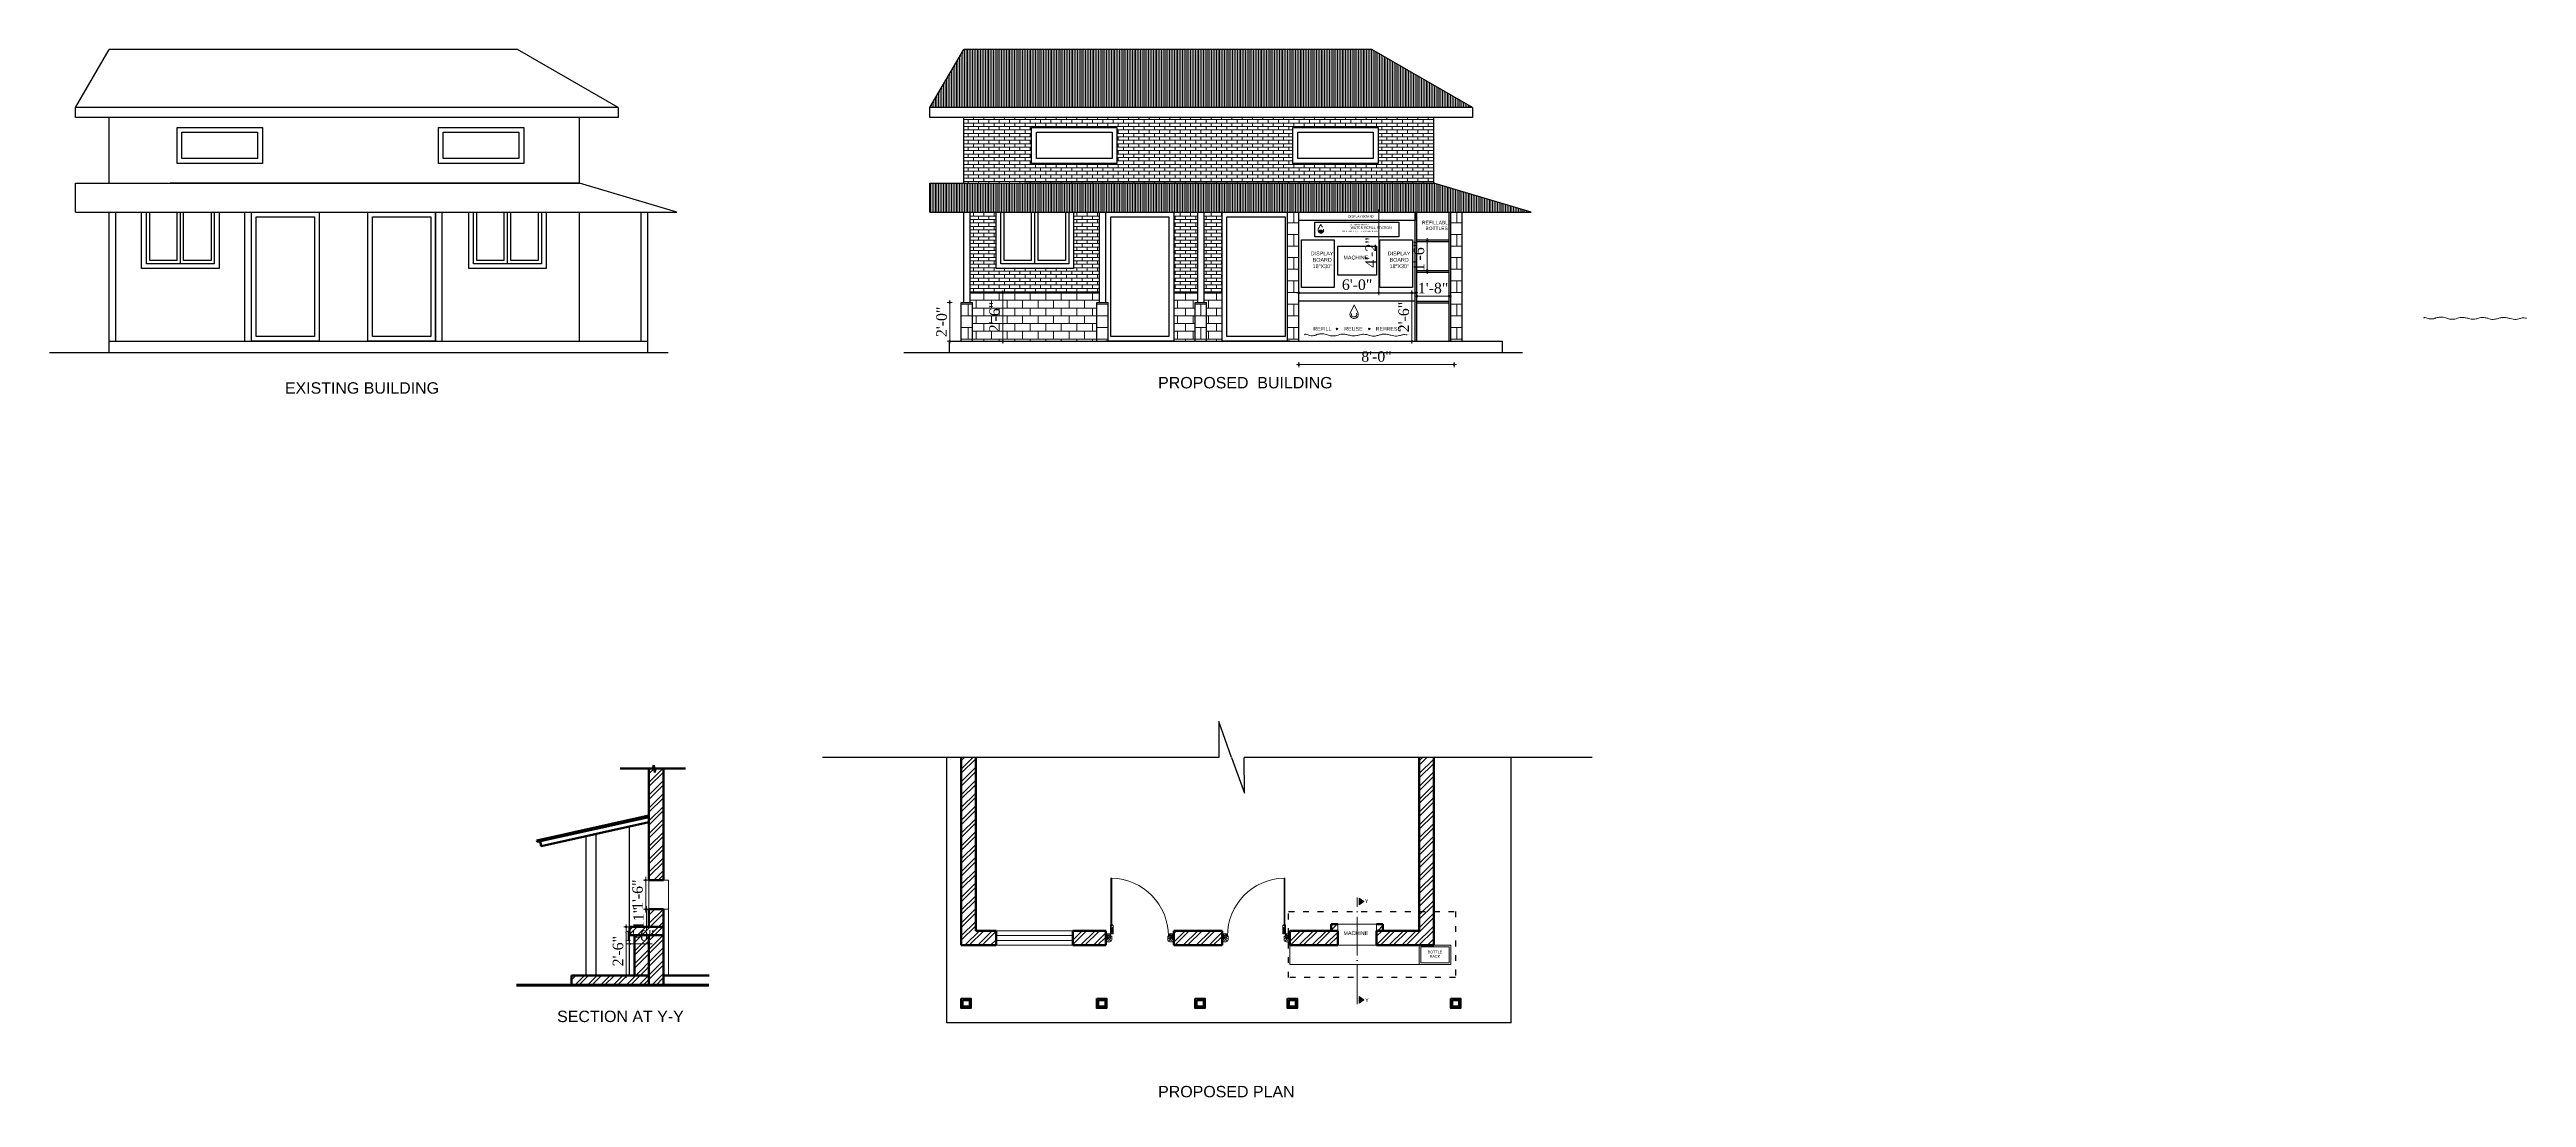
# Model space of a CAD drawing. Header units: inches. Extents: x 5914 to 162157, y -20538 to 282354.
# Drawn here: x 155326 to 156859, y -9959 to -9310 of the extents above; entities that cross this region are included whole.
import ezdxf

# ---------------------------------------------------------------- set-up
doc = ezdxf.new("R2010")
doc.units = ezdxf.units.IN
doc.header["$MEASUREMENT"] = 0
doc.header["$PDMODE"] = 99
doc.linetypes.add('ACAD_ISO03W100', pattern=[30, 12, -18])
doc.linetypes.add('ACAD_ISO04W100', pattern=[30, 24, -3, 0, -3])
for name, color, linetype, lineweight in [('.09', 24, 'Continuous', 9), ('.1', 168, 'Continuous', 13), ('CENTER  LINE RA', 10, 'ACAD_ISO04W100', 20), ('CONC. OUTLINE RA', 150, 'Continuous', 40), ('DOOR-WIN RA', 3, 'Continuous', 20), ('ELE1 RA', 1, 'Continuous', 30), ('ELE2 RA', 130, 'Continuous', 20), ('Hatch', 254, 'Continuous', 9), ('HATCH RA', 8, 'Continuous', 5), ('WALL RA', 42, 'Continuous', 50)]:
    doc.layers.add(name, color=color, linetype=linetype, lineweight=lineweight)
doc.layers.add('lettring', color=7, linetype='Continuous')
doc.layers.add('WINDOW+dOOR', color=5, linetype='Continuous')
doc.styles.add('DIM', font='dutch.ttf')
doc.styles.get("Standard").update_dxf_attribs({"font": 'arial.ttf'})
doc.dimstyles.new('Copy of DIM 8', dxfattribs={"dimtxt": 6.5, "dimasz": 1, "dimexe": 6, "dimexo": 18, "dimgap": 1.6875, "dimtad": 1, "dimdec": 0, "dimzin": 3, "dimdsep": 46, "dimlunit": 4, "dimtxsty": 'DIM', "dimblk": 'dot 2', "dimcen": 0.09375, "dimse1": 1, "dimse2": 1, "dimclrd": 1, "dimclre": 1, "dimclrt": 256, "dimadec": 0, "dimazin": 0, "dimtfac": 0.75, "dimtdec": 0, "dimtix": 1, "dimtmove": 1, "dimatfit": 3, "dimldrblk": 'DOT', "dimfxl": 1, "dimtolj": 1, "dimtzin": 0, "dimlwd": 9, "dimlwe": 9, "dimarcsym": 0})
pattern_1 = [(0, (0, 0), (0, 2.1336), []), (90, (0, 0), (-3.2, 2.1336), [2.1336, -2.1336])]
pattern_2 = [(0, (0, 0), (0, 4.8), []), (90, (0, 0), (-4.799999999999999, 4.8), [4.8, -4.8])]
pattern_3 = [(90, (0, 0), (-1, 6.123233995736766e-17), [])]
pattern_4 = [(45, (0, 0), (-3.97747564417433, 3.97747564417433), []), (45, (2.651650425, 0), (-3.97747564417433, 3.97747564417433), [])]

msp = doc.modelspace()

# ---------------------------------------------------------------- texts
at = {"attachment_point": 1}
for s, width, gutter_width, insert, char_height in [('EXISTING BUILDING', 123.579155892352, 35.3318139033565, (155471.3224697735, -9516.371493064602), 7.066362780671301), ('PROPOSED  BUILDING', 123.579155892352, 35.3318139033565, (156011.9316392048, -9513.093464845884), 7.066362780671301), ('Y', 3.197344375675428, 11.78295930598316, (156139.9304564905, -9836.550915222557), 2.356591861196632), ('SECTION AT Y-Y', 123.579155892352, 35.3318139033565, (155639.8377957054, -9905.55248154402), 7.066362780671301), ('Y', 2.66445364639619, 9.819132754985965, (156140.1184694719, -9897.81325787981), 2.356591861196632), ('PROPOSED PLAN', 123.579155892352, 35.3318139033565, (156011.9316392048, -9952.148911799171), 7.066362780671301)]:
    msp.add_mtext_dynamic_manual_height_columns(s, width=width, gutter_width=gutter_width, heights=[0], dxfattribs=dict(at, insert=insert, char_height=char_height))
at = {"layer": 'ELE2 RA', "attachment_point": 1}
for s, width, gutter_width, insert, char_height in [('\\pi1.49306;{\\H0.58884x;DISPLAY BOARD}', 18.66779284954822, 12.02319306142155, (156128.0595374798, -9412.961439052513), 2.404638612284309), ('\\pi14.18086;{\\H0.58884x;CHANGUNARAYAN\\P\\pi7.27801;}WATER REFILL STATION\\P\\pi9.02803;{\\H0.58884x;PURE WATER,BETTER TOMORROW}', 39.70647401020489, 7.631130754729512, (156116.920588362, -9418.380696534054), 1.526226150945902), ('\\pi5.49053;{\\H0.58884x;REFILLABLE\\P\\pi7.58796;BOTTLES}', 28.60865770029379, 18.42571414472712, (156169.8373464429, -9416.370898804504), 3.685142828945424), ('\\pi1.69448;{\\H0.58884x;DISPLAY \\P\\pi2.87145;BOARD\\P\\pi2.84472;18"X30"}', 17.12216556149508, 20.16678158072981, (156104.7626563323, -9435.404740736787), 4.033356316145962), ('\\pi1.12341;{\\H0.58884x;MACHINE}', 17.12216556149508, 20.16678158072981, (156125.5530695773, -9437.961922296057), 4.033356316145962), ('\\pi1.69448;{\\H0.58884x;DISPLAY \\P\\pi2.87145;BOARD\\P\\pi2.84472;18"X30"}', 17.12216556149508, 20.16678158072981, (156152.3796651313, -9435.404740736787), 4.033356316145962), ('\\pi3.12661;{\\H0.58884x;REFILL}', 17.12216556149508, 20.16678158072981, (156104.8994439961, -9482.107515270152), 4.033356316145962), ('\\pi3.06504;{\\H0.58884x;REUSE}', 17.12216556149508, 20.16678158072981, (156124.0615595318, -9482.107515270152), 4.033356316145962), ('\\pi0.94277;{\\H0.58884x;REFRESS}', 17.12216556149508, 20.16678158072981, (156145.6591274278, -9482.107515270152), 4.033356316145962), ('\\pi1.12341;{\\H0.58884x;MACHINE}', 17.12216556149508, 20.16678158072981, (156125.5530695773, -9856.3163109315), 4.033356316145962), ('\\pi1.62554;{\\H0.58884x;BOTTLE \\P\\pi2.86392;RACK}', 12.00204564015108, 14.13621612742673, (156177.1532434346, -9868.384858857706), 2.827243225485346)]:
    msp.add_mtext_dynamic_manual_height_columns(s, width=width, gutter_width=gutter_width, heights=[0], dxfattribs=dict(at, insert=insert, char_height=char_height))

# ---------------------------------------------------------------- blocks, each defined once
blk = doc.blocks.new('_Dot')
at = {"color": 0, "linetype": 'ByBlock', "lineweight": -2}
blk.add_line((-0.5, 0), (-1, 0), dxfattribs=at)
at = {"color": 0, "linetype": 'ByBlock', "const_width": 0.5}
blk.add_lwpolyline([(-0.25, 0, 1), (0.25, 0, 1)], format="xyb", close=True, dxfattribs=at)
blk = doc.blocks.new('dot1')
at = {"layer": 'Hatch'}
h = blk.add_hatch(color=256, dxfattribs=at)
edge = h.paths.add_edge_path()
edge.add_arc((0, 0), 1, 0, 360)
for p, q in [((3, 0), (-3, 0)), ((0, 3), (0, -3))]:
    blk.add_line(p, q, dxfattribs=at)
blk.add_circle((0, 0), 1, dxfattribs=at)
blk = doc.blocks.new('dot 2')
at = {"layer": 'Hatch', "xscale": 0.5, "yscale": 0.5, "zscale": 0.5}
blk.add_blockref('dot1', (0, 0), dxfattribs=at)
blk = doc.blocks.new('*D18')
at = {"layer": 'Defpoints', "color": 0, "transparency": 16777216}
for p in [(156171.1462470776, -9460.963713978288), (156169.016027729, -9490.963713978288), (156171.1462470776, -9490.963713978288)]:
    blk.add_point(p, dxfattribs=at)
at = {"layer": 'lettring', "color": 1, "lineweight": 9, "transparency": 16777216}
blk.add_line((156169.016027729, -9461.963713978288), (156169.016027729, -9489.963713978288), dxfattribs=at)
for p, rotation in [((156169.016027729, -9460.963713978288), 90), ((156169.016027729, -9490.963713978288), 270)]:
    blk.add_blockref('dot 2', p, dxfattribs=dict(at, rotation=rotation))
at = {"layer": 'lettring', "transparency": 16777216, "insert": (156164.0131671187, -9475.96371397833), "char_height": 6.5, "attachment_point": 5, "rotation": 90, "style": 'DIM'}
blk.add_mtext('\\A1;2\'-6"', dxfattribs=at)
blk = doc.blocks.new('*D20')
at = {"layer": 'Defpoints', "color": 0, "transparency": 16777216}
for p in [(156172.1462470776, -9429.145676165797), (156172.1462470776, -9447.194940740424), (156178.463382383, -9447.194940740424)]:
    blk.add_point(p, dxfattribs=at)
at = {"layer": 'lettring', "color": 1, "lineweight": 9, "transparency": 16777216}
for p, q in [((156178.463382383, -9428.145676165797), (156178.463382383, -9427.145676165797)), ((156178.463382383, -9429.145676165797), (156178.463382383, -9447.194940740424)), ((156178.463382383, -9448.194940740424), (156178.463382383, -9449.194940740424))]:
    blk.add_line(p, q, dxfattribs=at)
for p, rotation in [((156178.463382383, -9429.145676165797), 270), ((156178.463382383, -9447.194940740424), 90)]:
    blk.add_blockref('dot 2', p, dxfattribs=dict(at, rotation=rotation))
at = {"layer": 'lettring', "transparency": 16777216, "insert": (156173.4379836312, -9438.170308453153), "char_height": 6.5, "attachment_point": 5, "rotation": 90, "style": 'DIM'}
blk.add_mtext('\\A1;1\'-6"', dxfattribs=at)
blk = doc.blocks.new('*D21')
at = {"layer": 'Defpoints', "color": 0, "transparency": 16777216}
for p in [(156099.0631966489, -9460.963713978284), (156099.0631966489, -9460.963713978284), (156171.1462470776, -9460.963713978284)]:
    blk.add_point(p, dxfattribs=at)
at = {"layer": 'lettring', "color": 1, "lineweight": 9, "transparency": 16777216}
blk.add_line((156170.1462470776, -9460.963713978284), (156100.0631966489, -9460.963713978284), dxfattribs=at)
at = {"layer": 'lettring', "color": 1, "lineweight": 9, "transparency": 16777216, "rotation": 180}
blk.add_blockref('dot 2', (156099.0631966489, -9460.963713978284), dxfattribs=at)
at = {"layer": 'lettring', "color": 1, "lineweight": 9, "transparency": 16777216}
blk.add_blockref('dot 2', (156171.1462470776, -9460.963713978284), dxfattribs=at)
at = {"layer": 'lettring', "transparency": 16777216, "insert": (156135.1047218632, -9455.96085336802), "char_height": 6.5, "attachment_point": 5, "style": 'DIM'}
blk.add_mtext('\\A1;6\'-0"', dxfattribs=at)
blk = doc.blocks.new('*D22')
at = {"layer": 'Defpoints', "color": 0, "transparency": 16777216}
for p in [(156149.4633721839, -9410.963713978286), (156148.4663626681, -9460.963713978283), (156149.4633721839, -9460.963713978283)]:
    blk.add_point(p, dxfattribs=at)
at = {"layer": 'lettring', "color": 1, "lineweight": 9, "transparency": 16777216}
blk.add_line((156148.4663626681, -9411.963713978286), (156148.4663626681, -9459.963713978283), dxfattribs=at)
for p, rotation in [((156148.4663626681, -9410.963713978286), 90), ((156148.4663626681, -9460.963713978283), 270)]:
    blk.add_blockref('dot 2', p, dxfattribs=dict(at, rotation=rotation))
at = {"layer": 'lettring', "transparency": 16777216, "insert": (156143.5243550398, -9435.963713978326), "char_height": 6.5, "attachment_point": 5, "rotation": 90, "style": 'DIM'}
blk.add_mtext('\\A1;4\'-2"', dxfattribs=at)
blk = doc.blocks.new('*D23')
at = {"layer": 'Defpoints', "color": 0, "transparency": 16777216}
for p in [(155890.063196649, -9466.963713978288), (155882.9108789185, -9490.963713978288), (155890.063196649, -9490.963713978288)]:
    blk.add_point(p, dxfattribs=at)
at = {"layer": 'lettring', "color": 1, "lineweight": 9, "transparency": 16777216}
blk.add_line((155882.9108789185, -9467.963713978288), (155882.9108789185, -9489.963713978288), dxfattribs=at)
for p, rotation in [((155882.9108789185, -9466.963713978288), 90), ((155882.9108789185, -9490.963713978288), 270)]:
    blk.add_blockref('dot 2', p, dxfattribs=dict(at, rotation=rotation))
at = {"layer": 'lettring', "transparency": 16777216, "insert": (155877.9080183082, -9478.96371397833), "char_height": 6.5, "attachment_point": 5, "rotation": 90, "style": 'DIM'}
blk.add_mtext('\\A1;2\'-0"', dxfattribs=at)
blk = doc.blocks.new('*D24')
at = {"layer": 'Defpoints', "color": 0, "transparency": 16777216}
for p in [(155895.563196649, -9460.963713978286), (155895.563196649, -9490.963713978288), (155915.6886144829, -9490.963713978288)]:
    blk.add_point(p, dxfattribs=at)
at = {"layer": 'lettring', "color": 1, "lineweight": 9, "transparency": 16777216}
blk.add_line((155915.6886144829, -9461.963713978286), (155915.6886144829, -9489.963713978288), dxfattribs=at)
for p, rotation in [((155915.6886144829, -9460.963713978286), 90), ((155915.6886144829, -9490.963713978288), 270)]:
    blk.add_blockref('dot 2', p, dxfattribs=dict(at, rotation=rotation))
at = {"layer": 'lettring', "transparency": 16777216, "insert": (155910.6857538726, -9475.963713978328), "char_height": 6.5, "attachment_point": 5, "rotation": 90, "style": 'DIM'}
blk.add_mtext('\\A1;2\'-6"', dxfattribs=at)
blk = doc.blocks.new('30 inch door')
at = {"layer": '.09'}
blk.add_arc((10330.0097220193, 24687.09881144364), 25.6687500037242, 91.33199297165822, 180.0000000000081, dxfattribs=at)
at = {"layer": '.1'}
for p, q in [((10329.41303732053, 24712.76062537259), (10329.40972203181, 24691.6688114301)), ((10329.41303732053, 24712.76062537259), (10329.81303731065, 24712.76056249913)), ((10329.80972203181, 24691.6688114301), (10329.81303732053, 24712.76062537259)), ((10328.80972203181, 24688.14881143188), (10328.80972203181, 24691.6688114301)), ((10329.28972203181, 24692.14881143051), (10329.40972203181, 24692.14881143051)), ((10329.40972203181, 24692.14881143051), (10329.40972203181, 24691.6688114301)), ((10329.40972203181, 24691.6688114301), (10329.80972203181, 24691.6688114301)), ((10329.40972203181, 24691.6688114301), (10329.80972203181, 24691.6688114301)), ((10329.80972203181, 24691.6688114301), (10329.80972203181, 24692.14881143532)), ((10329.80972203181, 24692.14881143532), (10330.00972203181, 24692.14881143532)), ((10330.00972203181, 24692.14881143532), (10330.00972203181, 24688.14881143188)), ((10302.02222201757, 24688.14881144364), (10302.02222201757, 24684.64881144364)), ((10304.03472201584, 24688.14881144364), (10302.02222201757, 24688.14881144364)), ((10302.02222201757, 24684.64881144364), (10303.77222201607, 24684.64881144364)), ((10304.03472201584, 24688.14881144364), (10304.03472201584, 24688.14881144364)), ((10304.03472201584, 24687.09881144364), (10304.03472201584, 24688.14881144364)), ((10304.64722201532, 24687.09881144364), (10304.03472201584, 24687.09881144364)), ((10304.64722201532, 24685.52381144364), (10304.64722201532, 24687.09881144364)), ((10330.00972203181, 24688.14881143188), (10328.80972203181, 24688.14881143188)), ((10329.39722201983, 24687.09881144364), (10330.0097220193, 24687.09881144364)), ((10329.39722201983, 24685.52381144364), (10329.39722201983, 24687.09881144364)), ((10330.0097220193, 24687.09881144364), (10330.0097220193, 24688.14881144364)), ((10330.0097220193, 24688.14881144364), (10332.02222201757, 24688.14881144364)), ((10332.02222201757, 24684.64881144364), (10330.27222201908, 24684.64881144364)), ((10332.02222201757, 24688.14881144364), (10332.02222201757, 24684.64881144364))]:
    blk.add_line(p, q, dxfattribs=at)
for centre, major_axis, ratio, start_param, end_param in [((10329.28972203181, 24691.6688114301), (-0.3394112551194572, 0.3394112551194572), 0.999999999977499, 5.497787143770887, 7.068583470588285), ((10303.77222201607, 24685.52381144364), (-0.6187184332997396, -0.6187184332997393), 0.9999999999110283, 0.785398163441934, 2.356194490147859)]:
    blk.add_ellipse(centre, major_axis=major_axis, ratio=ratio, start_param=start_param, end_param=end_param, dxfattribs=at)
at = {"layer": '.1', "extrusion": (0, 0, -1)}
blk.add_ellipse((10330.27222201908, 24685.52381144364), major_axis=(-0.618718433299169, 0.618718433299169), ratio=0.9999999999121172, start_param=3.926990817031183, end_param=5.497787143738197, dxfattribs=at)
blk.add_line((10330.0097220193, 24688.14881144364), (10330.0097220193, 24688.14881144364))
at = {"layer": 'Hatch', "lineweight": 0}
for points, knots in [([(10330.00972203181, 24688.1488114367), (10329.80173034693, 24688.26428650752), (10329.35217559847, 24688.51387517011), (10329.11476467547, 24688.97239111282), (10328.98719465182, 24689.21876937104)], [0, 0, 0, 0, 17.45947156332452, 37.73702949455357, 37.73702949455357, 37.73702949455357, 37.73702949455357]), ([(10329.9019421284, 24690.9048534283), (10329.68934944843, 24690.85117755046), (10329.24836202984, 24690.7398360553), (10329.09787746074, 24690.30803065666), (10329.01993899273, 24690.08439143924)], [0, 0, 0, 0, 15.42448265505423, 31.99547035319409, 31.99547035319409, 31.99547035319409, 31.99547035319409]), ([(10329.92474551127, 24690.23632467544), (10329.71596306104, 24690.11693822842), (10329.22809774403, 24689.83796599324), (10329.12954213001, 24689.27468329909), (10329.07316348957, 24688.95245799707)], [0, 0, 0, 0, 17.25482090539617, 40.31961815639921, 40.31961815639921, 40.31961815639921, 40.31961815639921]), ([(10330.00972203181, 24688.14881143188), (10329.69857646869, 24688.44138354416), (10329.09749189302, 24689.00658709216), (10329.14239502833, 24689.81796111348), (10329.0869232838, 24691.12693943849)], [0, 0, 0, 0, 30.29697100138907, 58.52900896934066, 58.52900896934066, 58.52900896934066, 58.52900896934066]), ([(10329.90264009402, 24689.43803165159), (10329.58904219917, 24689.24151961553), (10329.2263594303, 24689.01424918238), (10329.20483972926, 24688.62906203717), (10329.20192728923, 24688.57693145889)], [0, 0, 0, 0, 24.63381858653671, 28.48954562375808, 28.48954562375808, 28.48954562375808, 28.48954562375808]), ([(10330.00972203181, 24688.14881143188), (10329.85687004416, 24688.49864463427), (10329.46550047568, 24689.39437436324), (10329.43888996507, 24690.37674344563), (10329.42267236636, 24690.97544175005)], [0, 0, 0, 0, 28.41331100487949, 72.7508057875717, 72.7508057875717, 72.7508057875717, 72.7508057875717]), ([(10330.00972203181, 24688.14881143188), (10329.92847198226, 24688.69683988899), (10329.77036143084, 24689.76328947331), (10329.7477544119, 24690.8410795628), (10329.73676471636, 24691.36501352212)], [0, 0, 0, 0, 41.50393969781517, 80.76562204258082, 80.76562204258082, 80.76562204258082, 80.76562204258082]), ([(10302.02222202592, 24688.14881143943), (10302.04861579364, 24687.94660836921), (10302.17056705137, 24687.0123378624), (10302.4796958271, 24686.11841171739), (10302.72192022435, 24685.41795695975)], [0, 0, 0, 0, 17.45947147096211, 80.67072984298156, 80.67072984298156, 80.67072984298156, 80.67072984298156]), ([(10302.02222202592, 24688.14881144364), (10302.41487120216, 24687.85762753566), (10303.15440260476, 24687.30919993951), (10304.0378742232, 24687.05434281553), (10304.45227258526, 24686.93480035081)], [0, 0, 0, 0, 41.50393945704009, 78.17020489763934, 78.17020489763934, 78.17020489763934, 78.17020489763934]), ([(10302.02222202592, 24688.14881144364), (10302.45185645409, 24687.49809840205), (10303.05215792903, 24686.58889752566), (10304.01890503141, 24686.13853781004), (10304.2937533865, 24686.01049953956)], [0, 0, 0, 0, 64.70548573041778, 90.40895229516038, 90.40895229516038, 90.40895229516038, 90.40895229516038]), ([(10302.02222202592, 24688.14881144364), (10302.13429664535, 24687.79230486533), (10302.35080726647, 24687.10358992418), (10302.97277327031, 24686.10409608687), (10304.17685248838, 24685.07449043293)], [0, 0, 0, 0, 30.29697100138907, 58.52900896934066, 58.52900896934066, 58.52900896934066, 58.52900896934066]), ([(10303.34561861096, 24687.82455210292), (10303.20053325417, 24687.42704157381), (10302.97944550642, 24686.82129672467), (10302.4351143885, 24686.50524909604), (10302.24799200448, 24686.39660275238)], [0, 0, 0, 0, 34.6427490234817, 52.79021623571285, 52.79021623571285, 52.79021623571285, 52.79021623571285]), ([(10303.86122007264, 24687.89421731964), (10303.73033200659, 24687.31986809933), (10303.52053690264, 24686.39926732964), (10302.69773938045, 24685.99772344232), (10302.38827307721, 24685.84669685447)], [0, 0, 0, 0, 47.05166931514776, 75.41718776705778, 75.41718776705778, 75.41718776705778, 75.41718776705778]), ([(10304.15259927142, 24687.0148378428), (10304.06865708596, 24686.57125749196), (10303.90118586816, 24685.68628003813), (10303.13353840461, 24685.21562975398), (10302.75066156973, 24684.9808851614)], [0, 0, 0, 0, 36.8865943004439, 73.5916373132828, 73.5916373132828, 73.5916373132828, 73.5916373132828]), ([(10332.02222200922, 24688.14881144364), (10331.62957283299, 24687.85762753566), (10330.89004143039, 24687.30919993951), (10330.00656981195, 24687.05434281554), (10329.59217144989, 24686.93480035081)], [0, 0, 0, 0, 41.50393945704009, 78.17020489763934, 78.17020489763934, 78.17020489763934, 78.17020489763934]), ([(10332.02222200922, 24688.14881144364), (10331.59258758105, 24687.49809840206), (10330.99228610612, 24686.58889752567), (10330.02553900373, 24686.13853781005), (10329.75069064865, 24686.01049953957)], [0, 0, 0, 0, 64.70548573041778, 90.40895229516038, 90.40895229516038, 90.40895229516038, 90.40895229516038]), ([(10332.02222200922, 24688.14881144364), (10331.9101473898, 24687.79230486534), (10331.69363676868, 24687.10358992419), (10331.07167076483, 24686.10409608687), (10329.86759154677, 24685.07449043294)], [0, 0, 0, 0, 30.29697100138907, 58.52900896934066, 58.52900896934066, 58.52900896934066, 58.52900896934066]), ([(10329.89184476373, 24687.0148378428), (10329.97578694919, 24686.57125749196), (10330.14325816699, 24685.68628003814), (10330.91090563054, 24685.21562975398), (10331.29378246542, 24684.9808851614)], [0, 0, 0, 0, 36.8865943004439, 73.5916373132828, 73.5916373132828, 73.5916373132828, 73.5916373132828]), ([(10330.1832239625, 24687.89421731964), (10330.31411202856, 24687.31986809933), (10330.52390713251, 24686.39926732964), (10331.34670465469, 24685.99772344233), (10331.65617095793, 24685.84669685448)], [0, 0, 0, 0, 47.05166931514776, 75.41718776705778, 75.41718776705778, 75.41718776705778, 75.41718776705778]), ([(10330.69882542418, 24687.82455210292), (10330.84391078098, 24687.42704157381), (10331.06499852873, 24686.82129672467), (10331.60932964664, 24686.50524909604), (10331.79645203066, 24686.39660275239)], [0, 0, 0, 0, 34.6427490234817, 52.79021623571285, 52.79021623571285, 52.79021623571285, 52.79021623571285]), ([(10332.02222200922, 24688.14881143943), (10331.9958282415, 24687.94660836921), (10331.87387698378, 24687.01233786241), (10331.56474820805, 24686.11841171739), (10331.3225238108, 24685.41795695975)], [0, 0, 0, 0, 17.45947147096211, 80.67072984298156, 80.67072984298156, 80.67072984298156, 80.67072984298156])]:
    blk.add_open_spline(points, degree=3, knots=knots, dxfattribs=at)
blk = doc.blocks.new('*D25')
at = {"layer": 'Defpoints', "color": 0, "transparency": 16777216}
for p in [(155684.7240112496, -9853.707898215996), (155682.567167128, -9883.707898215996), (155684.7240112495, -9883.707898215996)]:
    blk.add_point(p, dxfattribs=at)
at = {"layer": 'lettring', "color": 1, "lineweight": 9, "transparency": 16777216}
blk.add_line((155682.567167128, -9854.707898215996), (155682.567167128, -9882.707898215996), dxfattribs=at)
for p, rotation in [((155682.567167128, -9853.707898215996), 90), ((155682.567167128, -9883.707898215996), 270)]:
    blk.add_blockref('dot 2', p, dxfattribs=dict(at, rotation=rotation))
at = {"layer": 'lettring', "transparency": 16777216, "insert": (155677.5643065177, -9868.707898216038), "char_height": 6.5, "attachment_point": 5, "rotation": 90, "style": 'DIM'}
blk.add_mtext('\\A1;2\'-6"', dxfattribs=at)
blk = doc.blocks.new('*D26')
at = {"layer": 'Defpoints', "color": 0, "transparency": 16777216}
for p in [(155696.7240112496, -9842.741225746271), (155695.2240112499, -9853.707898215996), (155696.7240112496, -9853.707898215996)]:
    blk.add_point(p, dxfattribs=at)
at = {"layer": 'lettring', "color": 1, "lineweight": 9, "transparency": 16777216}
for p, q in [((155695.2240112499, -9841.741225746271), (155695.2240112499, -9840.741225746271)), ((155695.2240112499, -9842.741225746271), (155695.2240112499, -9853.707898215996)), ((155695.2240112499, -9854.707898215996), (155695.2240112499, -9855.707898215996))]:
    blk.add_line(p, q, dxfattribs=at)
for p, rotation in [((155695.2240112499, -9842.741225746271), 270), ((155695.2240112499, -9853.707898215996), 90)]:
    blk.add_blockref('dot 2', p, dxfattribs=dict(at, rotation=rotation))
at = {"layer": 'lettring', "transparency": 16777216, "insert": (155690.2594654801, -9848.224561981175), "char_height": 6.5, "attachment_point": 5, "rotation": 90, "style": 'DIM'}
blk.add_mtext('\\A1;11"', dxfattribs=at)
blk = doc.blocks.new('*D27')
at = {"layer": 'Defpoints', "color": 0, "transparency": 16777216}
for p in [(155696.7240112496, -9824.741225746271), (155694.72401125, -9842.741225746271), (155696.7240112496, -9842.741225746271)]:
    blk.add_point(p, dxfattribs=at)
at = {"layer": 'lettring', "color": 1, "lineweight": 9, "transparency": 16777216}
for p, q in [((155694.72401125, -9823.741225746271), (155694.72401125, -9822.741225746271)), ((155694.72401125, -9824.741225746271), (155694.72401125, -9842.741225746271)), ((155694.72401125, -9843.741225746271), (155694.72401125, -9844.741225746271))]:
    blk.add_line(p, q, dxfattribs=at)
for p, rotation in [((155694.72401125, -9824.741225746271), 270), ((155694.72401125, -9842.741225746271), 90)]:
    blk.add_blockref('dot 2', p, dxfattribs=dict(at, rotation=rotation))
at = {"layer": 'lettring', "transparency": 16777216, "insert": (155689.6986124983, -9833.741225746313), "char_height": 6.5, "attachment_point": 5, "rotation": 90, "style": 'DIM'}
blk.add_mtext('\\A1;1\'-6"', dxfattribs=at)
blk = doc.blocks.new('*D28')
at = {"layer": 'Defpoints', "color": 0, "transparency": 16777216}
for p in [(155684.7240112495, -9853.707898215993), (155696.7240112496, -9853.707898215996), (155684.7240112495, -9864.198294545971)]:
    blk.add_point(p, dxfattribs=at)
at = {"layer": 'lettring', "color": 1, "lineweight": 9, "transparency": 16777216}
for p, q in [((155683.7240112495, -9864.198294545971), (155682.7240112495, -9864.198294545971)), ((155696.7240112496, -9864.198294545971), (155684.7240112495, -9864.198294545971)), ((155697.7240112496, -9864.198294545971), (155698.7240112496, -9864.198294545971))]:
    blk.add_line(p, q, dxfattribs=at)
blk.add_blockref('dot 2', (155684.7240112495, -9864.198294545971), dxfattribs=at)
at = {"layer": 'lettring', "color": 1, "lineweight": 9, "transparency": 16777216, "rotation": 180}
blk.add_blockref('dot 2', (155696.7240112496, -9864.198294545971), dxfattribs=at)
at = {"layer": 'lettring', "transparency": 16777216, "insert": (155690.7240112496, -9859.172895794238), "char_height": 6.5, "attachment_point": 5, "style": 'DIM'}
blk.add_mtext('\\A1;1\'-0"', dxfattribs=at)

# ---------------------------------------------------------------- dimensions: what is measured, and where the dimension line sits
at = {"layer": 'lettring'}
for base, p1, p2, picture, middle in [((156148.4663626681, -9460.963713978283), (156149.4633721838, -9410.963713978283), (156149.4633721838, -9460.963713978279), '*D22', (156143.5243550398, -9435.963713978326)), ((156178.463382383, -9447.194940740424), (156172.1462470776, -9429.145676165794), (156172.1462470776, -9447.19494074042), '*D20', (156173.4379836312, -9438.170308453153)), ((155915.6886144829, -9490.963713978288), (155895.563196649, -9460.963713978283), (155895.563196649, -9490.963713978284), '*D24', (155910.6857538726, -9475.963713978328)), ((156169.016027729, -9490.963713978288), (156171.1462470776, -9460.963713978284), (156171.1462470776, -9490.963713978284), '*D18', (156164.0131671187, -9475.96371397833)), ((155882.9108789185, -9490.963713978288), (155890.0631966489, -9466.963713978284), (155890.0631966489, -9490.963713978284), '*D23', (155877.9080183082, -9478.96371397833)), ((155694.72401125, -9842.741225746271), (155696.7240112495, -9824.741225746267), (155696.7240112495, -9842.741225746267), '*D27', (155689.6986124983, -9833.741225746313)), ((155695.2240112499, -9853.707898215996), (155696.7240112495, -9842.741225746267), (155696.7240112495, -9853.707898215993), '*D26', (155690.2594654801, -9848.224561981175)), ((155682.567167128, -9883.707898215996), (155684.7240112495, -9853.707898215993), (155684.7240112495, -9883.707898215993), '*D25', (155677.5643065177, -9868.707898216038))]:
    dim = msp.add_linear_dim(base=base, p1=p1, p2=p2, angle=90, dimstyle='Copy of DIM 8', dxfattribs=at)
    dim.commit()
    dim.dimension.update_dxf_attribs({"geometry": picture, "text_midpoint": middle})
for base, p1, p2, picture, middle in [((156099.0631966489, -9460.963713978284), (156171.1462470776, -9460.963713978284), (156099.0631966489, -9460.963713978284), '*D21', (156135.1047218632, -9455.96085336802)), ((155684.7240112495, -9864.198294545971), (155696.7240112496, -9853.707898215996), (155684.7240112495, -9853.707898215993), '*D28', (155690.7240112496, -9859.172895794238))]:
    dim = msp.add_linear_dim(base=base, p1=p1, p2=p2, dimstyle='Copy of DIM 8', dxfattribs=at)
    dim.commit()
    dim.dimension.update_dxf_attribs({"geometry": picture, "text_midpoint": middle})
for base, p1, p2 in [((156192.1462470776, -9463.030076670053), (156172.1462470776, -9466.194940740423), (156192.1462470776, -9466.194940740423)), ((156195.1462470775, -9505.429685392988), (156099.0631966489, -9493.204113416896), (156195.1462470775, -9493.204113417))]:
    msp.add_linear_dim(base=base, p1=p1, p2=p2, dimstyle='Copy of DIM 8', dxfattribs=at).render()

# ---------------------------------------------------------------- hatches: boundary and pattern name
at = {"layer": 'ELE2 RA'}
h = msp.add_hatch(color=256, dxfattribs=at)
h.dxf.hatch_style = 1
edge = h.paths.add_edge_path()
edge.add_spline(control_points=[(156113.9948661712, -9422.385281104225), (156113.9642023498, -9422.431373482297), (156113.9088079435, -9422.514639683288), (156113.7822312484, -9422.568672243804), (156113.6490324454, -9422.583155846585), (156113.3821739872, -9422.545319152237), (156113.1763017629, -9422.208535123998), (156112.7726549566, -9422.069203119447), (156112.2239610035, -9422.086556491351), (156111.7455234113, -9422.35126697394), (156111.4504724749, -9422.637412730559), (156111.3592936707, -9422.783909446773), (156111.4951469417, -9423.038646052206), (156111.6994753164, -9423.245313165458), (156112.029345237, -9423.636378338479), (156112.549456359, -9423.687463312634), (156113.096702847, -9423.713275191556), (156113.4129477779, -9423.471894047218), (156113.8232654537, -9423.123219992234), (156113.9188062538, -9422.712363482893), (156113.9948661712, -9422.385281104225)], knot_values=[0, 0, 0, 0, 0.1625555199129068, 0.2936576752893674, 0.3951683495184448, 0.565316825304234, 1.068283759841091, 1.454922022819841, 1.793877002126067, 2.696333120431934, 2.996468034642123, 3.030583872974249, 3.201565352164729, 3.725658926084751, 3.988400350143992, 4.683872434190446, 5.181658737293895, 5.584490218484934, 5.82976530989271, 6.787401750648026, 6.787401750648026, 6.787401750648026, 6.787401750648026], degree=3, periodic=0)
at = {"layer": 'ELE2 RA', "transparency": 33554687}
h = msp.add_hatch(color=256, dxfattribs=at)
h.dxf.hatch_style = 1
h.paths.add_polyline_path([(156122.1928080705, -9483.374697627773, 1), (156123.0859892746, -9483.374697627773, 1)])
h.paths.add_polyline_path([(156142.2082432607, -9483.374697627773, 1), (156143.1014244648, -9483.374697627773, 1)])
at = {"layer": 'Hatch', "transparency": 33554687}
h = msp.add_hatch(dxfattribs=at)
h.set_pattern_fill('_USER', color=256, angle=90, pattern_type=0)
h.set_pattern_definition(pattern_3)
h.paths.add_polyline_path([(156144.2093675765, -9310.296116845006), (155891.5631966489, -9310.296116845006), (155870.5780480934, -9346.296116845006), (156206.563196649, -9346.296116845006)])
h = msp.add_hatch(dxfattribs=at)
h.set_pattern_fill('_USER', color=256, angle=90, pattern_type=0)
h.set_pattern_definition(pattern_3)
h.paths.add_polyline_path([(156182.5631966489, -9392.963713978283), (155929.182070601, -9392.963713978284), (155870.5780480934, -9392.963713978284), (155870.5780480934, -9410.963713978286), (156242.9108789182, -9410.963713978288)])
h = msp.add_hatch(dxfattribs=at)
h.set_pattern_fill('AR-B816', color=256, scale=0.9)
h.set_pattern_definition([(0, (-0.02089775854256004, 0), (0, 7.2), []), (90, (-0.02089775854256004, 0), (-7.199999999999999, 7.2), [7.2, -7.2])])
h.paths.add_polyline_path([(155897.0422988904, -9466.963713978283), (155890.0422988904, -9466.963713978284), (155890.0422988904, -9490.963713978284), (155897.0422988904, -9490.963713978284)])
h.paths.add_polyline_path([(155981.0422988904, -9466.963713978283), (155974.0422988904, -9466.963713978284), (155974.0422988904, -9490.963713978284), (155981.0422988904, -9490.963713978284)])
h.paths.add_polyline_path([(156041.8999378852, -9466.963713978284), (156034.8999378853, -9466.963713978286), (156034.8999378852, -9490.963713978284), (156041.8999378852, -9490.963713978284)])
h.paths.add_polyline_path([(156099.0422988903, -9410.963713978288), (156092.0422988904, -9410.963713978288), (156092.0422988903, -9490.963713978286), (156093.5422988904, -9490.963713978286), (156099.0422988903, -9490.963713978286)])
h.paths.add_polyline_path([(156200.1462470775, -9410.963713978288), (156193.1462470776, -9410.963713978286), (156193.1462470776, -9490.963713978283), (156200.1462470775, -9490.963713978284)])
h = msp.add_hatch(dxfattribs=at)
h.set_pattern_fill('AR-B816', color=256, scale=0.6)
h.set_pattern_definition(pattern_2)
h.paths.add_polyline_path([(155974.0631966489, -9466.963713978284), (155975.5631966489, -9466.963713978284), (155975.5631966489, -9460.963713978379), (155895.563196649, -9460.963713978283), (155895.563196649, -9466.963713978283), (155897.0631966489, -9466.963713978283), (155897.0631966489, -9490.963713978284), (155974.0631966489, -9490.963713978284)])
h = msp.add_hatch(dxfattribs=at)
h.set_pattern_fill('AR-B816', color=256, scale=0.6)
h.set_pattern_definition(pattern_2)
h.paths.add_polyline_path([(156034.9208356438, -9466.963713978286), (156036.4208356438, -9466.963713978286), (156036.4208356438, -9460.9637139783), (156021.5631966489, -9460.963713978283), (156021.5631966489, -9490.963713978284), (156034.9208356438, -9490.963713978284)])
h.paths.add_polyline_path([(156051.563196649, -9460.963713978317), (156040.4208356438, -9460.963713978304), (156040.4208356438, -9466.963713978284), (156041.9208356438, -9466.963713978284), (156041.9208356438, -9490.963713978284), (156051.563196649, -9490.963713978284)])
at = {"layer": 'HATCH RA', "transparency": 33554687}
h = msp.add_hatch(dxfattribs=at)
h.set_pattern_fill('AR-BRSTD', color=256, scale=0.8)
h.set_pattern_definition(pattern_1)
h.paths.add_polyline_path([(156182.563196649, -9352.381142025299), (155891.5631966489, -9352.381142025299), (155891.5631966489, -9392.963713978284), (156182.5631966489, -9392.963713978284)])
h.paths.add_polyline_path([(155933.5587273166, -9358.54098321636), (155986.3789892231, -9358.54098321636), (155986.3789892231, -9380.806226903584), (155933.5587273166, -9380.806226903584)], flags=16)
h.paths.add_polyline_path([(155936.5587273166, -9361.54098321636), (155983.3789892231, -9361.54098321636), (155983.3789892231, -9377.806226903584), (155936.5587273166, -9377.806226903584)], flags=0)
h.paths.add_polyline_path([(156095.3227833255, -9358.54098321636), (156148.143045232, -9358.54098321636), (156148.143045232, -9380.806226903584), (156095.3227833255, -9380.806226903584)], flags=16)
h.paths.add_polyline_path([(156098.3227833255, -9361.54098321636), (156145.143045232, -9361.54098321636), (156145.143045232, -9377.806226903584), (156098.3227833255, -9377.806226903584)], flags=0)
h = msp.add_hatch(dxfattribs=at)
h.set_pattern_fill('AR-BRSTD', color=256, scale=0.8)
h.set_pattern_definition(pattern_1)
h.paths.add_polyline_path([(155975.5631966489, -9410.963713978286), (155959.5631966489, -9410.963713978286), (155959.5631966489, -9445.963713978284), (155911.5631966489, -9445.963713978284), (155911.5631966489, -9410.963713978286), (155895.5631966489, -9410.963713978286), (155895.563196649, -9460.963713978283), (155975.5631966489, -9460.963713978379)])
h.paths.add_polyline_path([(156036.4208356438, -9410.963713978286), (156021.5631966489, -9410.963713978286), (156021.5631966489, -9460.963713978283), (156036.4208356438, -9460.9637139783)])
h.paths.add_polyline_path([(156051.563196649, -9410.963713978286), (156040.4208356438, -9410.963713978286), (156040.4208356438, -9460.963713978304), (156051.563196649, -9460.963713978317)])
h = msp.add_hatch(dxfattribs=at)
h.set_pattern_fill('ANSI32', color=256, scale=15)
h.set_pattern_definition(pattern_4)
h.paths.add_polyline_path([(155899.0631966489, -9748.693748430398), (155890.0631966489, -9748.693748430398), (155890.0631966489, -9865.026523082468), (155911.5631966489, -9865.026523082468), (155911.5631966489, -9856.026523082468), (155899.0631966489, -9856.026523082468)])
h = msp.add_hatch(dxfattribs=at)
h.set_pattern_fill('ANSI32', color=256, scale=15)
h.set_pattern_definition(pattern_4)
h.paths.add_polyline_path([(155979.5631966489, -9865.026523082468), (155979.5631966489, -9856.026523082468), (155959.0631966489, -9856.026523082468), (155959.0631966489, -9865.026523082468)])
h.paths.add_polyline_path([(156051.563196649, -9865.026523082468), (156051.563196649, -9856.026523082468), (156021.5631966489, -9856.026523082468), (156021.5631966489, -9865.026523082468)])
h.paths.add_polyline_path([(156123.1462470776, -9865.026523082468), (156123.1462470776, -9856.026523082468), (156093.563196649, -9856.026523082468), (156093.563196649, -9857.919446482578), (156093.5631966607, -9857.919446482578), (156093.5631966607, -9862.81944648279), (156093.563196649, -9865.026523082468)])
h.paths.add_polyline_path([(156182.5631966489, -9865.024204355785), (156182.5631966489, -9748.693748430398), (156173.5631966489, -9748.693748430396), (156173.5631966489, -9856.026523082468), (156147.1462470776, -9856.026523082468), (156147.1462470776, -9865.026523082468), (156173.563196649, -9865.026523082468), (156173.563196649, -9865.024204355785)])
h = msp.add_hatch(dxfattribs=at)
h.set_pattern_fill('ANSI32', color=256, scale=15)
h.set_pattern_definition([(45, (-1854.77786595223, 287.2152440429272), (-3.97747564417433, 3.97747564417433), []), (45, (-1852.12621552723, 287.2152440429272), (-3.97747564417433, 3.97747564417433), [])])
h.paths.add_polyline_path([(155705.7240112495, -9858.707898215991), (155696.7240112495, -9858.707898215991), (155696.7240112495, -9889.707898215993), (155705.7240112495, -9889.707898215993)])
h.paths.add_polyline_path([(155696.7240112495, -9858.707898215991), (155687.7240112495, -9858.707898215991), (155687.7240112495, -9883.707898215993), (155696.7240112495, -9883.707898215993)])
h.paths.add_polyline_path([(155705.7240112495, -9842.741225746267), (155696.7240112495, -9842.741225746267), (155696.7240112495, -9853.707898215993), (155705.7240112495, -9853.707898215993)])
h.paths.add_polyline_path([(155705.7240112495, -9853.707898215993), (155696.7240112495, -9853.707898215993), (155684.7240112495, -9853.707898215993), (155684.7240112495, -9858.707898215991), (155705.7240112495, -9858.707898215991)])
h.paths.add_polyline_path([(155705.7240112495, -9755.600361534187), (155700.6886782822, -9755.600361534187), (155700.3683080179, -9758.020963854466), (155699.7275674894, -9753.496917700159), (155699.0954113129, -9755.600361534187), (155696.7240112495, -9755.600361534187), (155696.7240112495, -9824.741225746267), (155705.7240112495, -9824.741225746267)])
h.paths.add_polyline_path([(155696.7240112495, -9883.707898215993), (155687.7240112495, -9883.707898215993), (155648.7240112495, -9883.707898215993), (155648.7240112495, -9889.707898215993), (155696.7240112495, -9889.707898215993)])
h = msp.add_hatch(color=256, dxfattribs=at)
h.dxf.hatch_style = 1
h.paths.add_polyline_path([(156136.3717025654, -9835.93813183186), (156136.3717025654, -9839.951585266925), (156139.2065586026, -9837.916053859666)])
h = msp.add_hatch(dxfattribs=at)
h.set_pattern_fill('ANSI32', color=256, scale=15)
h.set_pattern_definition(pattern_4)
h.paths.add_polyline_path([(156123.1462470776, -9852.026523082468), (156119.1462470776, -9852.026523082468), (156119.1462470776, -9856.026523082468), (156123.1462470776, -9856.026523082468)])
h.paths.add_polyline_path([(156151.1462470776, -9852.026523082468), (156147.1462470776, -9852.026523082468), (156147.1462470776, -9856.026523082468), (156151.1462470776, -9856.026523082468)])
h = msp.add_hatch(color=256, dxfattribs=at)
h.dxf.hatch_style = 1
h.paths.add_polyline_path([(156136.3717025654, -9896.79095441986), (156136.3717025654, -9900.804407854925), (156139.2065586026, -9898.768876447666)])

# ---------------------------------------------------------------- linework, layer by layer
for p, q in [((156057.3838198909, -9748.693748430398), (156049.5083635185, -9726.407826360524)), ((156049.5083635185, -9726.407826360524), (156049.5083635185, -9748.693748430398)), ((156049.5083635185, -9748.693748430396), (155804.0916646713, -9748.693748430398)), ((156057.3838198909, -9748.693748430396), (156065.4747628341, -9770.74818466474)), ((156280.6283219726, -9748.693748430398), (156065.2596508674, -9748.693748430396)), ((156065.4747628341, -9770.74818466474), (156065.2596508674, -9748.693748430396))]:
    msp.add_line(p, q)
at = {"layer": 'CENTER  LINE RA'}
for p, q in [((156135.1462470776, -9901.457884111176), (156135.1462470776, -9835.430915004716)), ((156136.3717025654, -9835.93813183186), (156136.3717025654, -9839.951585266925)), ((156139.2065586026, -9837.916053859666), (156136.3717025654, -9835.93813183186)), ((156139.2065586026, -9837.916053859666), (156136.3717025654, -9839.951585266925)), ((156136.3717025654, -9896.79095441986), (156136.3717025654, -9900.804407854925)), ((156139.2065586026, -9898.768876447666), (156136.3717025654, -9896.79095441986)), ((156139.2065586026, -9898.768876447666), (156136.3717025654, -9900.804407854925))]:
    msp.add_line(p, q, dxfattribs=at)
at = {"layer": 'CONC. OUTLINE RA'}
for points in [[(155890.0631966489, -9898.026523082468), (155896.0631966489, -9898.026523082468), (155896.0631966489, -9904.026523082468), (155890.0631966489, -9904.026523082468)], [(155891.0631966489, -9899.026523082468), (155895.0631966489, -9899.026523082468), (155895.0631966489, -9903.026523082468), (155891.0631966489, -9903.026523082468)], [(155974.0631966489, -9898.026523082468), (155980.0631966489, -9898.026523082468), (155980.0631966489, -9904.026523082468), (155974.0631966489, -9904.026523082468)], [(155975.0631966489, -9899.026523082468), (155979.0631966489, -9899.026523082468), (155979.0631966489, -9903.026523082468), (155975.0631966489, -9903.026523082468)], [(156034.9208356438, -9898.026523082468), (156040.9208356438, -9898.026523082468), (156040.9208356438, -9904.026523082468), (156034.9208356438, -9904.026523082468)], [(156035.9208356438, -9899.026523082468), (156039.9208356438, -9899.026523082468), (156039.9208356438, -9903.026523082468), (156035.9208356438, -9903.026523082468)], [(156092.0631966489, -9898.026523082468), (156098.0631966489, -9898.026523082468), (156098.0631966489, -9904.026523082468), (156092.0631966489, -9904.026523082468)], [(156093.0631966489, -9899.026523082468), (156097.0631966489, -9899.026523082468), (156097.0631966489, -9903.026523082468), (156093.0631966489, -9903.026523082468)], [(156193.1462470776, -9898.026523082468), (156199.1462470776, -9898.026523082468), (156199.1462470776, -9904.026523082468), (156193.1462470776, -9904.026523082468)], [(156194.1462470776, -9899.026523082468), (156198.1462470776, -9899.026523082468), (156198.1462470776, -9903.026523082468), (156194.1462470776, -9903.026523082468)]]:
    msp.add_lwpolyline(points, close=True, dxfattribs=at)
at = {"layer": 'DOOR-WIN RA'}
for p, q in [((155696.7240112495, -9824.741225746267), (155696.7240112495, -9842.741225746267)), ((155696.7240112495, -9824.741225746267), (155708.7240112495, -9824.741225746267)), ((155708.7240112495, -9824.741225746267), (155708.7240112495, -9842.741225746267)), ((155696.7240112495, -9842.741225746267), (155708.7240112495, -9842.741225746267)), ((155708.7240112495, -9842.741225746267), (155708.7240112495, -9883.707898215993)), ((155911.5631966489, -9856.026523082468), (155959.0631966489, -9856.026523082468)), ((155911.5631966489, -9859.026523082468), (155959.0631966489, -9859.026523082468)), ((156123.1462470776, -9856.026523082468), (156123.1462470776, -9852.026523082468)), ((156123.1462470776, -9852.026523082468), (156147.1462470776, -9852.026523082468)), ((156147.1462470776, -9856.026523082468), (156147.1462470776, -9852.026523082468)), ((155911.5631966489, -9862.026523082468), (155959.0631966489, -9862.026523082468)), ((155911.5631966489, -9865.026523082468), (155959.0631966489, -9865.026523082468)), ((156093.563196649, -9865.026523082468), (156093.563196649, -9877.026523082468)), ((156123.1462470776, -9865.026523082468), (156147.1462470776, -9865.026523082468)), ((156093.563196649, -9877.026523082468), (156182.5631966489, -9877.026523082468))]:
    msp.add_line(p, q, dxfattribs=at)
for points in [[(156173.563196649, -9877.026523082468), (156193.1462470776, -9877.026523082468), (156193.1462470776, -9865.024204355785), (156173.563196649, -9865.024204355785)], [(156174.563196649, -9876.026523082468), (156192.1462470776, -9876.026523082468), (156192.1462470776, -9866.081253167471), (156174.563196649, -9866.081253167471)]]:
    msp.add_lwpolyline(points, close=True, dxfattribs=at)
at = {"layer": 'ELE1 RA'}
for p, q in [((155341.6189016062, -9346.296116845006), (155362.6040501618, -9310.296116845002)), ((155615.2502210893, -9310.296116845006), (155362.6040501618, -9310.296116845006)), ((155677.6040501618, -9346.296116845006), (155615.2502210893, -9310.296116845002)), ((155870.5780480934, -9346.296116845006), (155891.5631966489, -9310.296116845002)), ((156144.2093675765, -9310.296116845006), (155891.5631966489, -9310.296116845006)), ((156206.563196649, -9346.296116845006), (156144.2093675765, -9310.296116845002)), ((155677.6040501618, -9346.296116845006), (155341.6189016062, -9346.296116845006)), ((155341.6189016062, -9352.381142025299), (155341.6189016062, -9346.296116845006)), ((155677.6040501618, -9352.381142025299), (155341.6189016062, -9352.381142025299)), ((155362.6040501618, -9392.963713978283), (155362.6040501618, -9352.381142025299)), ((155653.6040501618, -9392.963713978284), (155653.6040501618, -9352.381142025299)), ((155677.6040501618, -9346.296116845006), (155677.6040501618, -9352.381142025299)), ((156206.563196649, -9346.296116845006), (155870.5780480934, -9346.296116845006)), ((155870.5780480934, -9352.381142025299), (155870.5780480934, -9346.296116845006)), ((156206.563196649, -9352.381142025299), (155870.5780480934, -9352.381142025299)), ((155891.5631966489, -9392.963713978283), (155891.5631966489, -9352.381142025299)), ((156182.5631966489, -9392.963713978284), (156182.563196649, -9352.381142025299)), ((156206.563196649, -9346.296116845006), (156206.563196649, -9352.381142025299)), ((155341.6189016062, -9392.963713978284), (155653.6040501618, -9392.963713978284)), ((155341.6189016062, -9410.963713978286), (155341.6189016062, -9392.963713978283)), ((155653.6040501618, -9392.963713978283), (155400.2229241139, -9392.963713978284)), ((155713.951732431, -9410.963713978284), (155653.6040501618, -9392.963713978284)), ((155870.5780480934, -9392.963713978284), (156182.5631966489, -9392.963713978284)), ((155870.5780480934, -9410.963713978286), (155870.5780480934, -9392.963713978283)), ((156182.5631966489, -9392.963713978283), (155929.182070601, -9392.963713978284)), ((156242.9108789182, -9410.963713978284), (156182.5631966489, -9392.963713978284)), ((155341.6189016062, -9410.963713978286), (155713.951732431, -9410.963713978288)), ((155362.6040501618, -9497.963713978284), (155362.6040501618, -9410.963713978286)), ((155366.6040501618, -9490.963713978284), (155366.6040501618, -9410.963713978286)), ((155404.6040501617, -9440.963713978284), (155404.6040501617, -9410.963713978284)), ((155406.6040501617, -9442.963713978284), (155406.6040501617, -9410.963713978284)), ((155408.6040501617, -9440.963713978284), (155408.6040501617, -9410.963713978284)), ((155446.6040501618, -9490.963713978284), (155446.6040501618, -9410.963713978284)), ((155450.6040501618, -9490.963713978284), (155450.6040501618, -9410.963713978284)), ((155564.6040501617, -9490.963713978284), (155564.6040501617, -9410.963713978284)), ((155568.6040501617, -9490.963713978284), (155568.6040501617, -9410.963713978284)), ((155607.1040501618, -9440.963713978284), (155607.1040501618, -9410.963713978284)), ((155609.1040501618, -9442.963713978284), (155609.1040501618, -9410.963713978284)), ((155611.1040501618, -9440.963713978284), (155611.1040501618, -9410.963713978284)), ((155653.6040501618, -9490.963713978284), (155653.6040501618, -9410.963713978286)), ((155691.951732431, -9490.963713978284), (155691.951732431, -9410.963713978288)), ((155695.951732431, -9497.963713978284), (155695.951732431, -9410.963713978288)), ((155870.5780480934, -9410.963713978286), (156242.9108789182, -9410.963713978288)), ((155891.563196649, -9466.963713978283), (155891.5631966489, -9410.963713978286)), ((155895.563196649, -9466.96371397828), (155895.5631966489, -9410.963713978286)), ((155933.5631966489, -9440.963713978284), (155933.5631966489, -9410.963713978284)), ((155935.5631966489, -9442.963713978284), (155935.5631966489, -9410.963713978284)), ((155937.5631966489, -9440.963713978284), (155937.5631966489, -9410.963713978284)), ((155975.5631966489, -9466.963713978284), (155975.5631966489, -9410.963713978284)), ((155979.5631966489, -9466.963713978283), (155979.5631966489, -9410.963713978284)), ((156036.4208356438, -9466.963713978286), (156036.4208356438, -9410.963713978286)), ((156040.4208356438, -9466.963713978284), (156040.4208356438, -9410.963713978286)), ((156092.0631966489, -9490.963713978284), (156092.063196649, -9410.963713978288)), ((156099.0631966489, -9490.963713978284), (156099.0631966489, -9410.963713978286)), ((156171.1462470776, -9490.963713978284), (156171.1462470776, -9410.963713978286)), ((156172.1462470776, -9490.963713978284), (156172.1462470776, -9410.963713978286)), ((156192.1462470776, -9490.963713978284), (156192.1462470776, -9410.963713978286)), ((156193.1462470775, -9490.963713978286), (156193.1462470776, -9410.96371397829)), ((156193.1462470776, -9490.963713978284), (156193.1462470776, -9410.963713978286)), ((156200.1462470775, -9490.963713978286), (156200.1462470775, -9410.963713978288)), ((156172.1462470776, -9428.145676165796), (156192.1462470776, -9428.145676165812)), ((156172.1462470776, -9429.145676165794), (156192.1462470776, -9429.145676165817)), ((155895.563196649, -9460.963713978283), (155975.5631966489, -9460.963713978379)), ((156021.5631966489, -9460.963713978283), (156036.4208356438, -9460.9637139783)), ((156040.4208356438, -9460.963713978304), (156051.563196649, -9460.963713978317)), ((156099.0631966489, -9460.963713978284), (156171.1462470776, -9460.963713978284)), ((156172.1462470776, -9447.19494074042), (156192.1462470776, -9447.194940740445)), ((156172.1462470776, -9448.194940740423), (156192.1462470776, -9448.194940740443)), ((155890.0631966489, -9490.963713978284), (155890.063196649, -9466.963713978283)), ((155890.0631966489, -9466.963713978284), (155897.0631966489, -9466.963713978283)), ((155897.0631966489, -9490.963713978284), (155897.0631966489, -9466.963713978284)), ((155974.0631966489, -9466.963713978284), (155981.0631966489, -9466.963713978283)), ((155974.0631966489, -9490.963713978284), (155974.0631966489, -9466.963713978283)), ((155981.0631966489, -9490.963713978284), (155981.0631966489, -9466.963713978284)), ((156034.9208356438, -9466.963713978286), (156041.9208356438, -9466.963713978284)), ((156034.9208356438, -9490.963713978286), (156034.9208356438, -9466.963713978284)), ((156041.9208356438, -9490.963713978286), (156041.9208356438, -9466.963713978286)), ((156099.0631966489, -9465.963713978283), (156171.1462470776, -9465.963713978283)), ((156172.1462470776, -9466.194940740423), (156192.1462470776, -9466.194940740445)), ((156172.1462470775, -9466.194940740423), (156192.1462470776, -9466.194940740443)), ((156172.1462470776, -9467.194940740424), (156192.1462470776, -9467.194940740445)), ((155362.6040501618, -9490.963713978284), (155695.951732431, -9490.963713978284)), ((155882.5631966489, -9490.963713978284), (156224.9108789182, -9490.963713978284)), ((155882.5631966489, -9490.963713978284), (155882.5631966489, -9497.963713978284)), ((156224.9108789182, -9490.963713978284), (156224.9108789182, -9497.963713978284)), ((155325.6040501618, -9497.963713978284), (155708.6040501618, -9497.963713978284)), ((155854.5631966489, -9497.963713978284), (156237.5631966489, -9497.963713978284)), ((155657.7240112495, -9797.447746368425), (155657.7240112495, -9883.707898215991)), ((155663.7240112495, -9796.114413035097), (155663.7240112495, -9883.707898215993)), ((155684.7240112495, -9883.707898215993), (155684.7240112495, -9791.447746368432))]:
    msp.add_line(p, q, dxfattribs=at)
at = {"layer": 'ELE1 RA', "ltscale": 0.3}
for p, q in [((155881.0631966489, -9913.026523082468), (155881.0631966489, -9748.693748430398)), ((156230.5631966489, -9913.026523082468), (156230.5631966489, -9748.693748430398)), ((156230.5631966489, -9913.026523082468), (155881.0631966489, -9913.026523082468))]:
    msp.add_line(p, q, dxfattribs=at)
at = {"layer": 'ELE1 RA', "lineweight": 60}
msp.add_line((155614.7240112495, -9889.707898215993), (155733.7240112495, -9889.707898215993), dxfattribs=at)
at = {"layer": 'ELE1 RA'}
for points in [[(155404.5995808294, -9358.54098321636), (155457.4198427359, -9358.54098321636), (155457.4198427359, -9380.806226903584), (155404.5995808294, -9380.806226903584)], [(155407.5995808294, -9361.54098321636), (155454.4198427359, -9361.54098321636), (155454.4198427359, -9377.806226903584), (155407.5995808294, -9377.806226903584)], [(155566.3636368384, -9358.54098321636), (155619.1838987449, -9358.54098321636), (155619.1838987449, -9380.806226903584), (155566.3636368384, -9380.806226903584)], [(155569.3636368384, -9361.54098321636), (155616.1838987449, -9361.54098321636), (155616.1838987449, -9377.806226903584), (155569.3636368384, -9377.806226903584)], [(155933.5587273166, -9358.54098321636), (155986.3789892231, -9358.54098321636), (155986.3789892231, -9380.806226903584), (155933.5587273166, -9380.806226903584)], [(155936.5587273166, -9361.54098321636), (155983.3789892231, -9361.54098321636), (155983.3789892231, -9377.806226903584), (155936.5587273166, -9377.806226903584)], [(156095.3227833255, -9358.54098321636), (156148.143045232, -9358.54098321636), (156148.143045232, -9380.806226903584), (156095.3227833255, -9380.806226903584)], [(156098.3227833255, -9361.54098321636), (156145.143045232, -9361.54098321636), (156145.143045232, -9377.806226903584), (156098.3227833255, -9377.806226903584)], [(155450.6040501618, -9410.963713978284), (155492.6040501618, -9410.963713978284), (155492.6040501618, -9490.963713978283), (155450.6040501618, -9490.963713978283)], [(155453.6040501618, -9413.963713978284), (155489.6040501618, -9413.963713978284), (155489.6040501618, -9487.963713978283), (155453.6040501618, -9487.963713978283)], [(155522.6040501618, -9410.963713978288), (155564.6040501617, -9410.963713978288), (155564.6040501617, -9490.963713978286), (155522.6040501618, -9490.963713978286)], [(155525.6040501618, -9413.963713978288), (155561.6040501617, -9413.963713978288), (155561.6040501617, -9487.963713978286), (155525.6040501618, -9487.963713978286)], [(155982.5631966489, -9413.963713978284), (156018.5631966489, -9413.963713978284), (156018.5631966489, -9487.963713978283), (155982.5631966489, -9487.963713978283)], [(156054.563196649, -9413.963713978288), (156090.5631966489, -9413.963713978288), (156090.5631966489, -9487.963713978286), (156054.563196649, -9487.963713978286)], [(156099.0631966489, -9410.963713978286), (156171.1462470776, -9410.963713978286), (156171.1462470776, -9416.103305627808), (156099.0631966489, -9416.103305627808)], [(156100.6880244667, -9428.145676165794), (156120.9791996607, -9428.145676165794), (156120.9791996607, -9457.625175784899), (156100.6880244667, -9457.625175784899)], [(156109.0336286042, -9417.261238972804), (156160.9706378846, -9417.261238972804), (156160.9706378846, -9426.24307431853), (156109.0336286042, -9426.24307431853)], [(156149.0962084597, -9428.145676165794), (156169.3873836536, -9428.145676165794), (156169.3873836536, -9457.625175784899), (156149.0962084597, -9457.625175784899)], [(156123.1462470776, -9431.997041508559), (156147.1462470776, -9431.997041508559), (156147.1462470776, -9449.997041508559), (156123.1462470776, -9449.997041508559)]]:
    msp.add_lwpolyline(points, close=True, dxfattribs=at)
for points in [[(155430.6040501617, -9410.963713978284), (155430.6040501617, -9445.963713978284), (155382.6040501617, -9445.963713978284), (155382.6040501617, -9410.963713978284)], [(155427.6040501617, -9410.963713978284), (155427.6040501617, -9442.963713978284), (155385.6040501617, -9442.963713978284), (155385.6040501617, -9410.963713978284)], [(155404.6040501617, -9440.963713978284), (155387.6040501617, -9440.963713978284), (155387.6040501617, -9410.963713978284)], [(155425.6040501617, -9410.963713978284), (155425.6040501617, -9440.963713978284), (155408.6040501617, -9440.963713978284)], [(155633.1040501618, -9410.963713978284), (155633.1040501618, -9445.963713978284), (155585.1040501618, -9445.963713978284), (155585.1040501618, -9410.963713978284)], [(155630.1040501618, -9410.963713978284), (155630.1040501618, -9442.963713978284), (155588.1040501618, -9442.963713978284), (155588.1040501618, -9410.963713978284)], [(155607.1040501618, -9440.963713978284), (155590.1040501618, -9440.963713978284), (155590.1040501618, -9410.963713978284)], [(155628.1040501618, -9410.963713978284), (155628.1040501618, -9440.963713978284), (155611.1040501618, -9440.963713978284)], [(155959.5631966489, -9410.963713978284), (155959.5631966489, -9445.963713978284), (155911.5631966489, -9445.963713978284), (155911.5631966489, -9410.963713978284)], [(155956.5631966489, -9410.963713978284), (155956.5631966489, -9442.963713978284), (155914.5631966489, -9442.963713978284), (155914.5631966489, -9410.963713978284)], [(155933.5631966489, -9440.963713978284), (155916.5631966489, -9440.963713978284), (155916.5631966489, -9410.963713978284)], [(155954.5631966489, -9410.963713978284), (155954.5631966489, -9440.963713978284), (155937.5631966489, -9440.963713978284)], [(155979.5631966489, -9466.963713978283), (155979.5631966489, -9410.963713978284), (156021.5631966489, -9410.963713978284), (156021.5631966489, -9490.963713978283), (155979.5631966489, -9490.963713978283)], [(156093.5631966489, -9490.963713978286), (156093.5631966489, -9490.963713978286), (156051.563196649, -9490.963713978286), (156051.563196649, -9410.963713978288), (156093.5631966489, -9410.963713978288)]]:
    msp.add_lwpolyline(points, dxfattribs=at)
at = {"layer": 'ELE1 RA', "linetype": 'ACAD_ISO03W100', "ltscale": 0.3}
msp.add_lwpolyline([(156092.6817267649, -9844.136683085973), (156195.9796480566, -9844.136683085973), (156195.9796480566, -9885.026523082468), (156092.6817267649, -9885.026523082468)], close=True, dxfattribs=at)
at = {"layer": 'ELE2 RA'}
for p, q in [((156130.7369151386, -9473.56776173191), (156133.2366379224, -9468.413977493754)), ((156133.2366379224, -9468.413977493754), (156135.5929752027, -9473.18470730098))]:
    msp.add_line(p, q, dxfattribs=at)
for centre in [(156122.6393986726, -9483.374697627773), (156142.6548338627, -9483.374697627773)]:
    msp.add_circle(centre, 0.4465906020341208, dxfattribs=at)
for radius in [2.60061257826642, 1.670298310917508]:
    msp.add_arc((156133.2366379224, -9474.285098324071), radius, 163.9882965521454, 25.032205589377, dxfattribs=at)
for points in [[(156112.6813575501, -9418.547762609533), (156111.5506007974, -9420.458881850556), (156111.0453360164, -9421.60074745598), (156111.0934759316, -9422.86280944092), (156111.5145162938, -9423.559942055492), (156112.1673883532, -9423.996979157006), (156113.2504547145, -9423.996979157006), (156113.9693659105, -9423.510238106313), (156114.2814989093, -9423.094372683767), (156114.4233849753, -9422.527287825718), (156114.3335210757, -9421.818435744817), (156114.2200367425, -9421.473461916992)], [(156113.9948661712, -9422.385281104225), (156113.8910261673, -9422.510347289235), (156113.7719840848, -9422.565272308568), (156113.6712090161, -9422.577470772167), (156113.503291434, -9422.550008262499), (156113.1155158349, -9422.229686827073), (156112.7552429208, -9422.08935659599), (156112.4163428214, -9422.09545582779), (156111.6071999337, -9422.495099209742), (156111.4026665927, -9422.714751387348), (156111.3860750769, -9422.744560983598), (156111.4304962041, -9422.909671339681), (156111.7584442684, -9423.318479535907), (156111.9427490373, -9423.505735532051), (156112.6142559025, -9423.686732630647), (156113.1108571334, -9423.652404493563), (156113.4513101333, -9423.437079257883), (156113.6324273696, -9423.27168150345), (156113.9948661712, -9422.385281104225)], [(156112.6813575501, -9418.547762609533), (156113.6037395764, -9420.366132014131)], [(156795.4213159095, -9476.545542358475), (156795.8895472932, -9476.260301877835), (156796.9515153798, -9476.477093747922), (156798.196248507, -9476.933472013512), (156799.6235802223, -9477.161677404885), (156801.2337602044, -9477.104609798469), (156802.3071302995, -9476.830782839115), (156802.7346640033, -9476.662669149544), (156803.2320246056, -9476.439276297056), (156804.1856319988, -9476.20674612412), (156805.1073637041, -9476.124705342922), (156806.2062010589, -9476.024357403654), (156807.4547625978, -9476.056581903915), (156809.0397249992, -9476.475500407349), (156810.3496243499, -9476.907198152552), (156811.3883722879, -9477.196308174596), (156812.8797050579, -9477.337172488562), (156814.6232968616, -9477.255619464686), (156816.4219012754, -9476.763147157431), (156818.0027023598, -9476.328978108464), (156819.9880666785, -9476.26160256402), (156822.1082576665, -9476.620917122968), (156823.2904878131, -9476.926383273796), (156824.8796115315, -9477.234450797008), (156825.9787817917, -9477.271552870468), (156827.8962334177, -9477.117779246099), (156829.9965333107, -9476.560792904009), (156831.5055100645, -9476.212826832034), (156832.9603064716, -9476.336554605503), (156835.2421230101, -9476.749554986785), (156836.7423609983, -9477.296070805078), (156838.4067213272, -9477.460022298848), (156839.9747887817, -9477.262090378466), (156842.0262348137, -9476.694470926795), (156844.2117584778, -9476.245083849459), (156846.8154944959, -9476.394890380954), (156849.0249041194, -9476.943389745687), (156850.8095265083, -9477.293664535635), (156852.7774132958, -9477.429000933309), (156854.4027404716, -9477.118527140661), (156856.3837770207, -9476.5537691986), (156859.0627496493, -9476.666311070865)], [(156102.449604302, -9486.899134680649), (156102.9178356856, -9486.613894200009), (156103.9798037723, -9486.830686070096), (156105.2245368995, -9487.287064335685), (156106.6518686147, -9487.515269727059), (156108.2620485968, -9487.458202120642), (156109.3354186919, -9487.184375161289), (156109.7629523958, -9487.016261471717), (156110.2603129981, -9486.79286861923), (156111.2139203913, -9486.560338446294), (156112.1356520965, -9486.478297665095), (156113.2344894514, -9486.377949725827), (156114.4830509902, -9486.410174226088), (156116.0680133916, -9486.829092729522), (156117.3779127424, -9487.260790474726), (156118.4166606804, -9487.54990049677), (156119.9079934504, -9487.690764810735), (156121.651585254, -9487.60921178686), (156123.4501896678, -9487.116739479605), (156125.0309907523, -9486.682570430637), (156127.016355071, -9486.615194886193), (156129.136546059, -9486.974509445141), (156130.3187762056, -9487.27997559597), (156131.907899924, -9487.588043119182), (156133.0070701842, -9487.625145192642), (156134.9245218102, -9487.471371568272), (156137.0248217031, -9486.914385226182), (156138.5337984569, -9486.566419154207), (156139.988594864, -9486.690146927676), (156142.2704114025, -9487.103147308959), (156143.7706493908, -9487.649663127251), (156145.4350097196, -9487.813614621022), (156147.0030771742, -9487.61568270064), (156149.0545232061, -9487.048063248969), (156151.2400468703, -9486.598676171632), (156153.8437828884, -9486.748482703128), (156156.0531925119, -9487.29698206786), (156157.8378149007, -9487.647256857808), (156159.8057016882, -9487.782593255482), (156161.4310288641, -9487.472119462835), (156163.4120654131, -9486.907361520773), (156166.0910380417, -9487.019903393038)]]:
    msp.add_spline(points, degree=3, dxfattribs=at)
at = {"layer": 'WALL RA'}
for p, q in [((155890.0631966489, -9865.026523082468), (155890.0631966489, -9748.693748430398)), ((155899.0631966489, -9856.026523082468), (155899.0631966489, -9748.693748430398)), ((156173.5631966489, -9856.026523082468), (156173.5631966489, -9748.693748430398)), ((156182.5631966489, -9865.026523082468), (156182.5631966489, -9748.693748430398)), ((155699.0954113129, -9755.600361534187), (155678.9096720686, -9755.600361534187)), ((155696.7240112495, -9824.741225746267), (155696.7240112495, -9755.600361534187)), ((155699.0954113129, -9755.600361534187), (155699.7275674894, -9753.496917700159)), ((155699.7275674894, -9753.496917700159), (155700.3683080179, -9758.020963854466)), ((155700.3683080179, -9758.020963854466), (155700.6886782822, -9755.600361534187)), ((155719.2811505573, -9755.600361534187), (155700.6886782822, -9755.600361534187)), ((155705.7240112495, -9824.741225746267), (155705.7240112495, -9755.600361534187)), ((155696.7240112495, -9784.683504387403), (155627.285046185, -9800.114385512865)), ((155696.7240112495, -9785.707898215993), (155627.5019766428, -9801.090572573037)), ((155696.7240112495, -9788.781079701757), (155630.0509716845, -9803.597310716224)), ((155627.5019766428, -9801.090572573044), (155627.285046185, -9800.114385512861)), ((155629.400180311, -9800.668749535665), (155630.0509716845, -9803.597310716215)), ((155705.7240112495, -9824.741225746267), (155696.7240112495, -9824.741225746267)), ((155696.7240112495, -9824.741225746267), (155705.7240112495, -9824.741225746267)), ((155696.7240112495, -9853.707898215993), (155696.7240112495, -9842.741225746267)), ((155705.7240112495, -9842.741225746267), (155696.7240112495, -9842.741225746267)), ((155696.7240112495, -9842.741225746267), (155705.7240112495, -9842.741225746267)), ((155705.7240112495, -9889.707898215991), (155705.7240112495, -9842.741225746267)), ((155684.7240112495, -9858.707898215991), (155684.7240112495, -9853.707898215993)), ((155684.7240112495, -9853.707898215993), (155705.7240112495, -9853.707898215993)), ((155684.7240112495, -9858.707898215991), (155705.7240112495, -9858.707898215991)), ((155687.7240112495, -9883.707898215993), (155687.7240112495, -9858.707898215991)), ((155696.7240112495, -9889.707898215993), (155696.7240112495, -9858.707898215991)), ((155911.5631966489, -9856.026523082468), (155899.0631966489, -9856.026523082468)), ((155911.5631966489, -9865.026523082468), (155911.5631966489, -9856.026523082468)), ((155979.5631966489, -9856.026523082468), (155959.0631966489, -9856.026523082468)), ((155959.0631966489, -9865.026523082468), (155959.0631966489, -9856.026523082468)), ((155979.5631966489, -9865.026523082468), (155979.5631966489, -9856.026523082468)), ((156051.563196649, -9856.026523082468), (156021.5631966489, -9856.026523082468)), ((156021.5631966489, -9865.026523082468), (156021.5631966489, -9856.026523082468)), ((156051.563196649, -9865.026523082468), (156051.563196649, -9856.026523082468)), ((156093.563196649, -9865.026523082468), (156093.563196649, -9856.026523082468)), ((156123.1462470776, -9856.026523082468), (156093.563196649, -9856.026523082468)), ((156119.1462470776, -9856.026523082468), (156119.1462470776, -9852.026523082468)), ((156119.1462470776, -9852.026523082468), (156123.1462470776, -9852.026523082468)), ((156123.1462470776, -9856.026523082468), (156123.1462470776, -9865.026523082468)), ((156147.1462470776, -9852.026523082468), (156151.1462470776, -9852.026523082468)), ((156173.5631966489, -9856.026523082468), (156147.1462470776, -9856.026523082468)), ((156147.1462470776, -9856.026523082468), (156147.1462470776, -9865.026523082468)), ((156151.1462470776, -9856.026523082468), (156151.1462470776, -9852.026523082468)), ((155911.5631966489, -9865.026523082468), (155890.0631966489, -9865.026523082468)), ((155979.5631966489, -9865.026523082468), (155959.0631966489, -9865.026523082468)), ((156051.563196649, -9865.026523082468), (156021.5631966489, -9865.026523082468)), ((156123.1462470776, -9865.026523082468), (156093.563196649, -9865.026523082468)), ((156182.5631966489, -9865.026523082468), (156147.1462470776, -9865.026523082468)), ((155648.7240112495, -9889.707898215993), (155648.7240112495, -9883.707898215993)), ((155648.7240112495, -9883.707898215993), (155696.7240112495, -9883.707898215993)), ((155684.7240112495, -9883.707898215993), (155696.7240112495, -9883.707898215993)), ((155705.7240112495, -9883.707898215993), (155733.9238109474, -9883.707898215993))]:
    msp.add_line(p, q, dxfattribs=at)

# ---------------------------------------------------------------- block references
at = {"layer": 'WINDOW+dOOR', "extrusion": (0, 0, -1), "yscale": 1.40000000006031, "zscale": -1.400000000056065}
for p, xscale in [((-170444.3943080528, -44421.32778399262), 1.400000000056065), ((-141628.7320852568, -44421.32778399262), -1.400000000056065)]:
    msp.add_blockref('30 inch door', p, dxfattribs=dict(at, xscale=xscale))

msp.set_redraw_order([(e.dxf.handle, doc.entitydb.next_handle()) for e in msp.query("TEXT MTEXT ATTDEF DIMENSION ARC_DIMENSION")])  # texts and dimensions are drawn at this point

doc.saveas('drawing.dxf')
